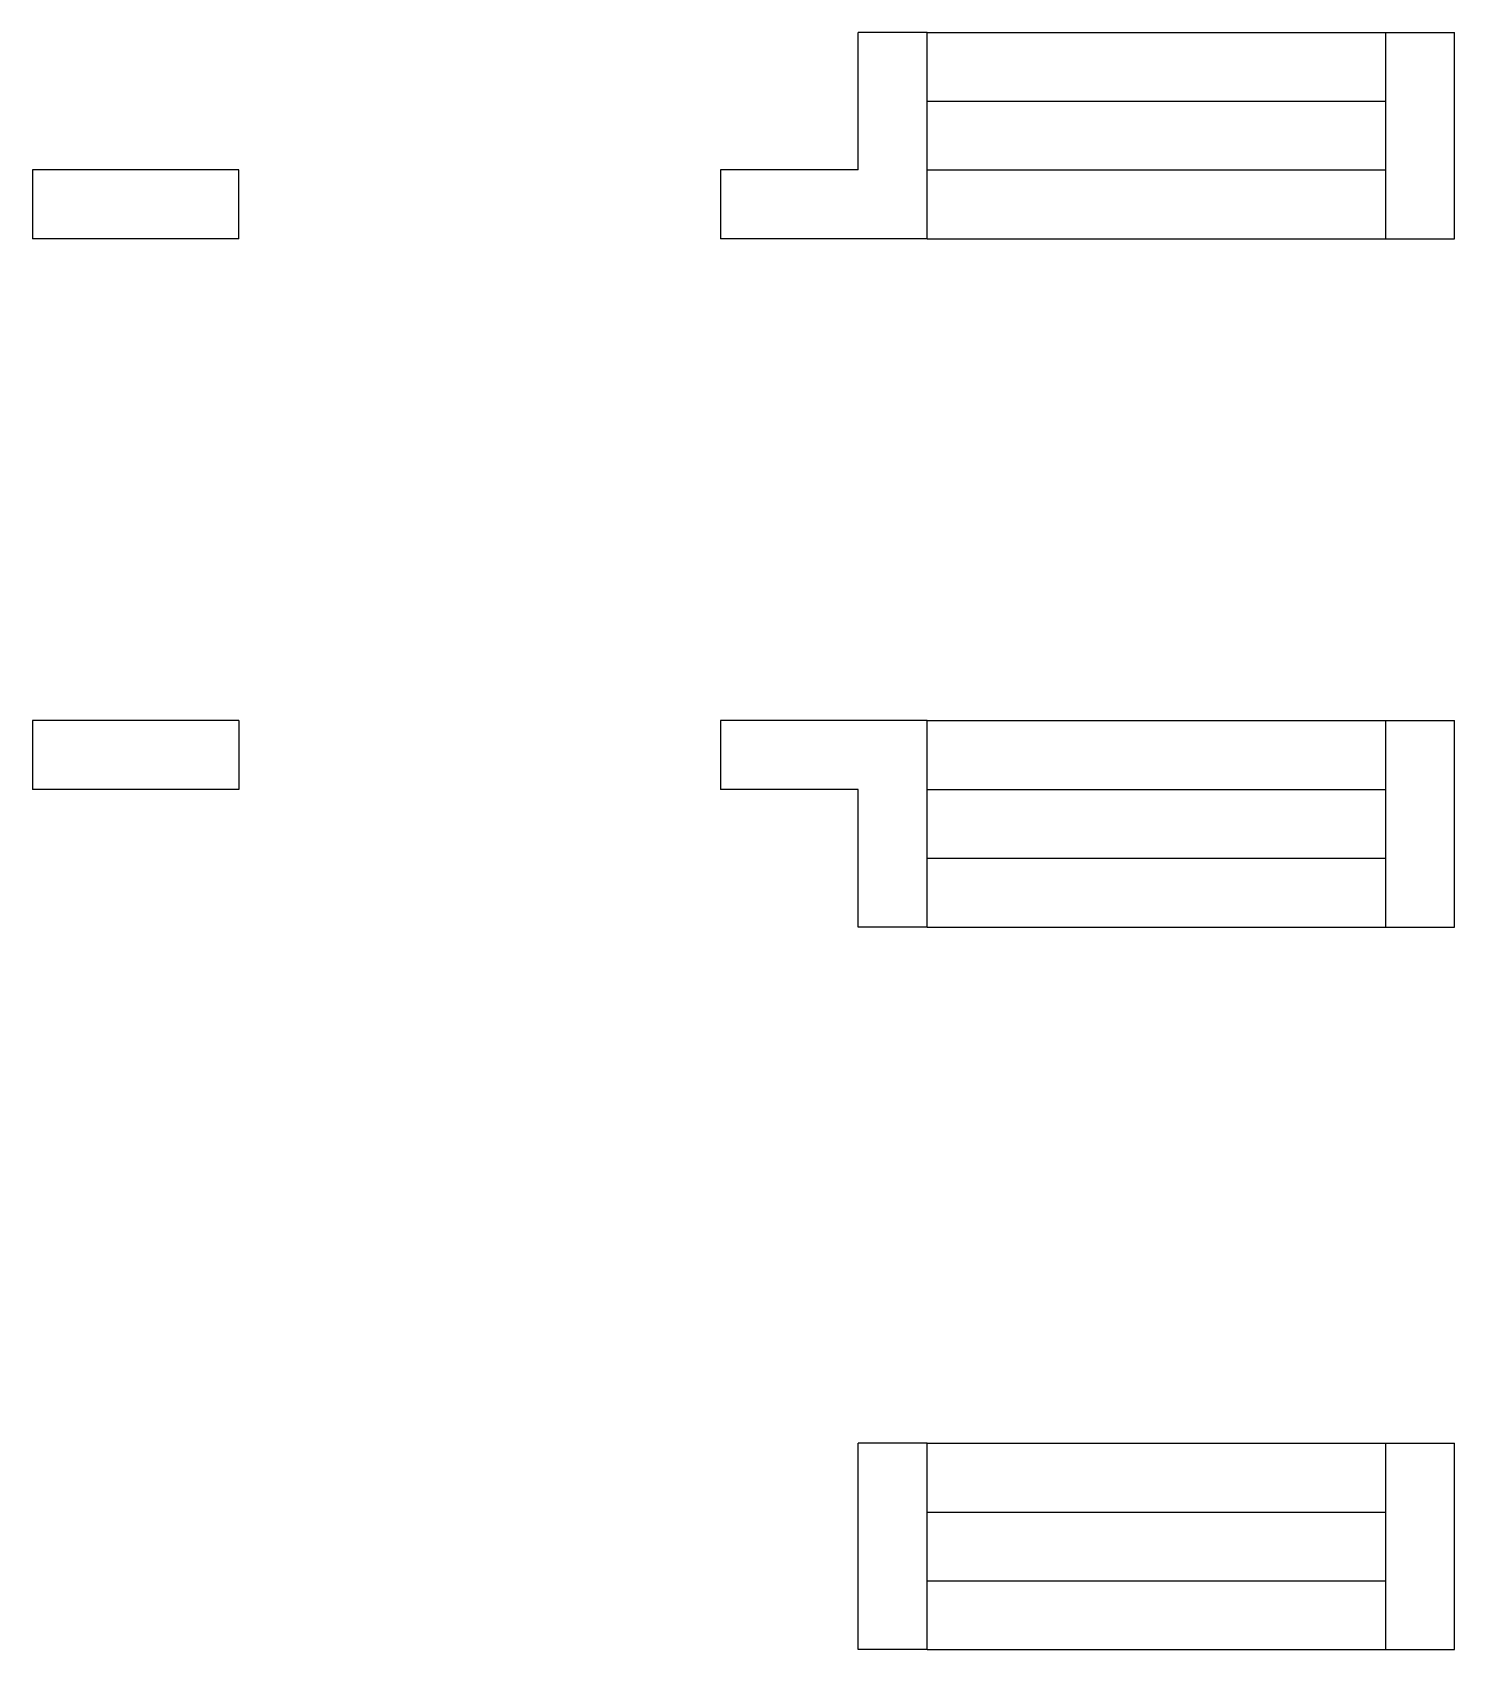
# Model space of a CAD drawing. Header units: inches. Extents: x 0 to 3466, y 0 to 2664.
# Drawn here: x 3218 to 3466, y 2236 to 2518 of the extents above; entities that cross this region are included whole.
import ezdxf

# ---------------------------------------------------------------- set-up
doc = ezdxf.new("R2010")
doc.units = ezdxf.units.IN
doc.header["$LTSCALE"] = 10
doc.header["$MEASUREMENT"] = 0
doc.layers.add('A-SITE', color=3, linetype='CONTINUOUS')

msp = doc.modelspace()

# ---------------------------------------------------------------- linework, layer by layer
at = {"layer": 'A-SITE'}
for p, q in [((3362, 2494), (3362, 2518)), ((3374, 2518), (3362, 2518)), ((3374, 2482), (3374, 2518)), ((3374, 2518), (3454, 2518)), ((3454, 2482), (3454, 2518)), ((3454, 2518), (3466, 2518)), ((3466, 2482), (3466, 2518)), ((3374, 2506), (3454, 2506)), ((3254, 2494), (3218, 2494)), ((3218, 2494), (3218, 2482)), ((3254, 2482), (3254, 2494)), ((3362, 2494), (3338, 2494)), ((3338, 2494), (3338, 2482)), ((3374, 2494), (3454, 2494)), ((3254, 2482), (3218, 2482)), ((3374, 2482), (3338, 2482)), ((3374, 2482), (3454, 2482)), ((3454, 2482), (3466, 2482)), ((3254, 2398), (3218, 2398)), ((3218, 2398), (3218, 2386)), ((3254, 2398), (3254, 2386)), ((3374, 2398), (3338, 2398)), ((3338, 2398), (3338, 2386)), ((3374, 2362), (3374, 2398)), ((3374, 2398), (3454, 2398)), ((3454, 2362), (3454, 2398)), ((3454, 2398), (3466, 2398)), ((3466, 2362), (3466, 2398)), ((3254, 2386), (3218, 2386)), ((3362, 2386), (3338, 2386)), ((3362, 2362), (3362, 2386)), ((3374, 2386), (3454, 2386)), ((3374, 2374), (3454, 2374)), ((3374, 2362), (3362, 2362)), ((3374, 2362), (3454, 2362)), ((3454, 2362), (3466, 2362)), ((3362, 2236), (3362, 2272)), ((3374, 2272), (3362, 2272)), ((3374, 2236), (3374, 2272)), ((3374, 2272), (3454, 2272)), ((3454, 2236), (3454, 2272)), ((3454, 2272), (3466, 2272)), ((3466, 2236), (3466, 2272)), ((3374, 2260), (3454, 2260)), ((3374, 2248), (3454, 2248)), ((3374, 2236), (3362, 2236)), ((3374, 2236), (3454, 2236)), ((3454, 2236), (3466, 2236))]:
    msp.add_line(p, q, dxfattribs=at)

doc.saveas('drawing.dxf')
